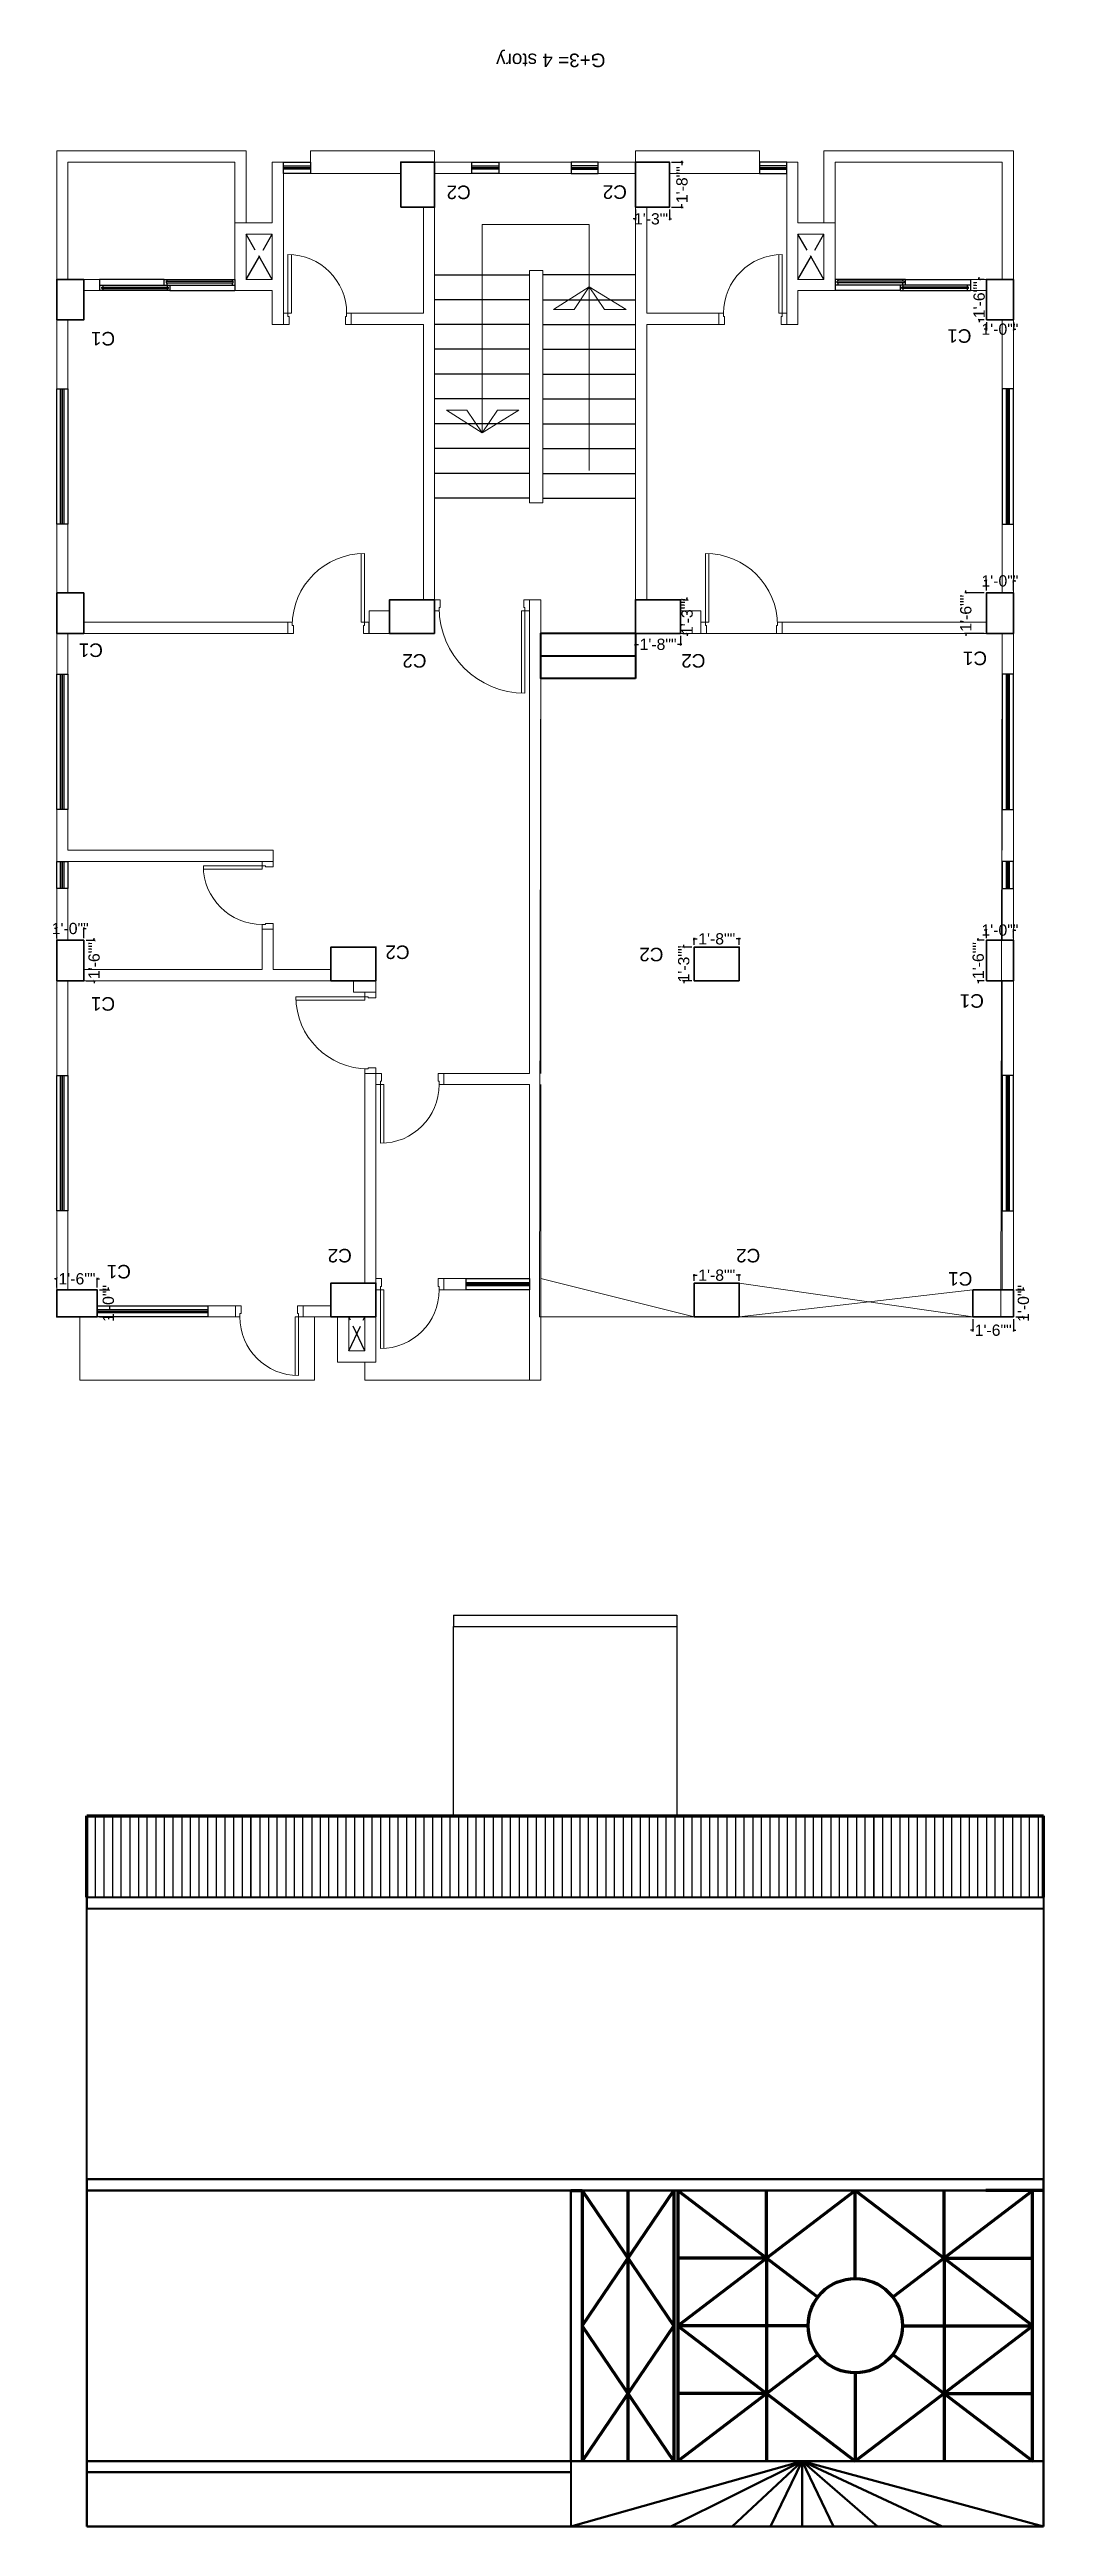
# Model space of a CAD drawing. Header units: inches. Extents: x -6918 to 21732, y -6368 to 1797.
# Drawn here: x -2147 to -1706, y -220 to 878 of the extents above; entities that cross this region are included whole.
import ezdxf

# ---------------------------------------------------------------- set-up
doc = ezdxf.new("R2010")
doc.units = ezdxf.units.IN
doc.header["$MEASUREMENT"] = 0
doc.linetypes.add('ACAD_ISO02W100', pattern=[15, 12, -3])
for name, color, linetype, lineweight in [('COLOUMN', 10, 'Continuous', 35), ('DIM', 10, 'Continuous', 18), ('dim-8', 7, 'Continuous', 9), ('Dimensoin', 98, 'Continuous', 9), ('Door', 6, 'Continuous', 15), ('LINE', 250, 'Continuous', 15), ('Raling', 1, 'Continuous', 15), ('STAIR', 32, 'Continuous', 25), ('Varanda', 16, 'Continuous', 15), ('WALL', 7, 'Continuous', 20), ('WINDOW', 5, 'Continuous', 25)]:
    doc.layers.add(name, color=color, linetype=linetype, lineweight=lineweight)
doc.layers.add('DOT', color=140, linetype='ACAD_ISO02W100')
doc.layers.add('Text', color=7, linetype='Continuous')
doc.styles.add('ARIAL', font='arial.ttf')
doc.styles.get("Standard").update_dxf_attribs({"font": 'arial.ttf'})
doc.dimstyles.new('Column Shedule', dxfattribs={"dimscale": 0, "dimtxt": 5, "dimasz": 1, "dimexe": 0.5, "dimexo": 1, "dimgap": 1, "dimtad": 0, "dimdec": 0, "dimzin": 11, "dimdsep": 46, "dimlunit": 3, "dimtxsty": 'ARIAL', "dimblk": 'ARCHTICK', "dimcen": 0.09375, "dimdle": 0.5, "dimclrd": 5, "dimclre": 7, "dimclrt": 7, "dimadec": 0, "dimazin": 0, "dimtfac": 1, "dimtdec": 0, "dimtix": 1, "dimtofl": 0, "dimtmove": 2, "dimatfit": 3, "dimldrblk": 'ARCHTICK', "dimfxl": 3, "dimtolj": 1, "dimtzin": 3, "dimlwd": -1, "dimlwe": -1, "dimarcsym": 1})

msp = doc.modelspace()

# ---------------------------------------------------------------- texts
at = {"layer": 'Raling'}
for s, p in [('C2', (-1959.9, 818.2)), ('C2', (-1890.7, 818.3)), ('C1', (-2117.5, 753.3)), ('C1', (-1738, 754.5)), ('C1', (-2122.9, 615.2)), ('C2', (-1979.5, 610.5)), ('C2', (-1855.9, 610.5)), ('C1', (-1731.1, 611.6)), ('C2', (-1987, 481.3)), ('C2', (-1874.5, 480.3)), ('C1', (-2117.5, 458.4)), ('C1', (-1732.5, 459.7)), ('C2', (-2012.6, 346.8)), ('C2', (-1831.6, 346.8)), ('C1', (-2110.5, 339.7)), ('C1', (-1737.6, 336.5))]:
    msp.add_text(s, height=6, rotation=180, dxfattribs=at).set_placement(p)
at = {"layer": 'Text', "insert": (-1893.7, 870.7), "char_height": 6, "attachment_point": 1, "rotation": 180}
msp.add_mtext_dynamic_manual_height_columns('\\pxqc;G+3= 4 story  ', width=61.495, gutter_width=1, heights=[0], dxfattribs=at)

# ---------------------------------------------------------------- blocks, each defined once
blk = doc.blocks.new('A$C71373806')
at = {"layer": 'Door'}
for p, q in [((2, 5), (2, 31)), ((3.5, 5), (3.5, 31)), ((0, 5), (0, 0)), ((0, 5), (2, 5)), ((0, 0), (2.5, 0)), ((2, 5), (2, 3.5)), ((2, 5), (3.5, 5)), ((2, 3.5), (2.5, 3.5)), ((2.5, 3.5), (2.5, 0)), ((27.5, 3.5), (27.5, 0)), ((28, 3.5), (27.5, 3.5)), ((30, 0), (27.5, 0)), ((28, 5), (28, 3.5)), ((30, 5), (28, 5)), ((30, 5), (30, 0))]:
    blk.add_line(p, q, dxfattribs=at)
blk.add_arc((2, 5), 26, 0, 90, dxfattribs=at)
blk = doc.blocks.new('M door')
at = {"layer": 'Door'}
for p, q in [((10890.9, 11660.4), (10895.9, 11660.4)), ((10890.9, 11660.4), (10890.9, 11658.4)), ((10890.9, 11658.4), (10892.4, 11658.4)), ((10892.4, 11658.4), (10892.4, 11657.9)), ((10892.4, 11657.9), (10895.9, 11657.9)), ((10895.9, 11660.4), (10895.9, 11657.9)), ((10890.9, 11627.9), (10860.4, 11627.9)), ((10890.9, 11626.4), (10860.4, 11626.4)), ((10890.9, 11626.4), (10890.9, 11627.9)), ((10890.9, 11624.4), (10890.9, 11626.4)), ((10890.9, 11626.4), (10892.4, 11626.4)), ((10890.9, 11624.4), (10895.9, 11624.4)), ((10892.4, 11626.9), (10895.9, 11626.9)), ((10892.4, 11626.4), (10892.4, 11626.9)), ((10895.9, 11624.4), (10895.9, 11626.9))]:
    blk.add_line(p, q, dxfattribs=at)
blk.add_arc((10892.4, 11626.4), 32, 90, 180, dxfattribs=at)
blk = doc.blocks.new('door')
at = {"layer": 'Door'}
for p, q in [((380.5, 5770.2), (375.5, 5770.2)), ((375.5, 5770.2), (375.5, 5767.7)), ((379, 5767.7), (375.5, 5767.7)), ((380.5, 5768.2), (379, 5768.2)), ((379, 5768.2), (379, 5767.7)), ((380.5, 5770.2), (380.5, 5768.2)), ((375.5, 5728.2), (375.5, 5730.7)), ((379, 5730.7), (375.5, 5730.7)), ((380.5, 5728.2), (375.5, 5728.2)), ((379, 5730.2), (379, 5730.7)), ((380.5, 5730.2), (379, 5730.2)), ((380.5, 5731.7), (416.9, 5731.7)), ((380.5, 5730.2), (380.5, 5731.7)), ((380.5, 5730.2), (417, 5730.2)), ((380.5, 5728.2), (380.5, 5730.2))]:
    blk.add_line(p, q, dxfattribs=at)
blk.add_arc((379, 5730.2), 38, 0, 90, dxfattribs=at)
blk = doc.blocks.new('ADFSDF')
at = {"layer": 'COLOUMN'}
for points in [[(-22327.7, -19135.6), (-22309.7, -19135.6), (-22309.7, -19147.6), (-22327.7, -19147.6)], [(-22206.2, -19135.6), (-22186.2, -19135.6), (-22186.2, -19150.6), (-22206.2, -19150.6)], [(-22045.2, -19135.6), (-22025.2, -19135.6), (-22025.2, -19150.6), (-22045.2, -19150.6)], [(-21921.7, -19135.6), (-21903.7, -19135.6), (-21903.7, -19147.6), (-21921.7, -19147.6)], [(-22315.7, -19284.6), (-22315.7, -19302.6), (-22327.7, -19302.6), (-22327.7, -19284.6)], [(-22206.2, -19284.6), (-22186.2, -19284.6), (-22186.2, -19299.6), (-22206.2, -19299.6)], [(-22045.2, -19284.6), (-22025.2, -19284.6), (-22025.2, -19299.6), (-22045.2, -19299.6)], [(-21903.7, -19284.6), (-21903.7, -19302.6), (-21915.7, -19302.6), (-21915.7, -19284.6)], [(-22315.7, -19438.6), (-22315.7, -19456.6), (-22327.7, -19456.6), (-22327.7, -19438.6)], [(-22180.2, -19438.6), (-22160.2, -19438.6), (-22160.2, -19453.6), (-22180.2, -19453.6)], [(-22071.2, -19438.6), (-22051.2, -19438.6), (-22051.2, -19453.6), (-22071.2, -19453.6)], [(-21903.7, -19438.6), (-21903.7, -19456.6), (-21915.7, -19456.6), (-21915.7, -19438.6)], [(-22315.7, -19577.6), (-22315.7, -19595.6), (-22327.7, -19595.6), (-22327.7, -19577.6)], [(-21903.7, -19577.6), (-21903.7, -19595.6), (-21915.7, -19595.6), (-21915.7, -19577.6)], [(-22160.2, -19627.6), (-22160.2, -19647.6), (-22175.2, -19647.6), (-22175.2, -19627.6)], [(-22056.2, -19627.6), (-22056.2, -19647.6), (-22071.2, -19647.6), (-22071.2, -19627.6)]]:
    blk.add_lwpolyline(points, close=True, dxfattribs=at)
blk = doc.blocks.new('_ArchTick')
at = {"color": 0, "linetype": 'ByBlock', "const_width": 0.15}
blk.add_lwpolyline([(-0.5, -0.5), (0.5, 0.5)], dxfattribs=at)
blk = doc.blocks.new('*D47')
at = {"layer": 'Defpoints', "color": 0, "lineweight": 40, "transparency": 16777216}
for p in [(-1737.4, 316.6), (-1737.4, 310.7), (-1719.4, 316.6)]:
    blk.add_point(p, dxfattribs=at)
at = {"layer": 'Text', "color": 5, "transparency": 16777216}
for p, q in [((-1737.4, 310.7), (-1738.4, 310.7)), ((-1719.4, 310.7), (-1718.4, 310.7))]:
    blk.add_line(p, q, dxfattribs=at)
at = {"layer": 'Text', "color": 7, "transparency": 16777216}
for p, q in [((-1737.4, 315.6), (-1737.4, 310.2)), ((-1719.4, 315.6), (-1719.4, 310.2))]:
    blk.add_line(p, q, dxfattribs=at)
at = {"layer": 'Text', "color": 5, "transparency": 16777216}
blk.add_blockref('_ArchTick', (-1737.4, 310.7), dxfattribs=at)
at = {"layer": 'Text', "color": 5, "transparency": 16777216, "rotation": 180}
blk.add_blockref('_ArchTick', (-1719.4, 310.7), dxfattribs=at)
at = {"layer": 'Text', "color": 7, "transparency": 16777216, "insert": (-1728.4, 310.7), "char_height": 5, "attachment_point": 5, "style": 'ARIAL'}
blk.add_mtext('\\A1;1\'-6""', dxfattribs=at)
blk = doc.blocks.new('*D48')
at = {"layer": 'Defpoints', "color": 0, "lineweight": 40, "transparency": 16777216}
for p in [(-1719.4, 328.6), (-1719.4, 316.6), (-1715, 316.6)]:
    blk.add_point(p, dxfattribs=at)
at = {"layer": 'Text', "color": 5, "transparency": 16777216}
for p, q in [((-1715, 328.6), (-1715, 329.6)), ((-1715, 316.6), (-1715, 315.6))]:
    blk.add_line(p, q, dxfattribs=at)
at = {"layer": 'Text', "color": 7, "transparency": 16777216}
for p, q in [((-1718.4, 328.6), (-1714.5, 328.6)), ((-1718.4, 316.6), (-1714.5, 316.6))]:
    blk.add_line(p, q, dxfattribs=at)
at = {"layer": 'Text', "color": 5, "transparency": 16777216}
for p, rotation in [((-1715, 328.6), 270), ((-1715, 316.6), 90)]:
    blk.add_blockref('_ArchTick', p, dxfattribs=dict(at, rotation=rotation))
at = {"layer": 'Text', "color": 7, "transparency": 16777216, "insert": (-1715, 322.6), "char_height": 5, "attachment_point": 5, "rotation": 90, "style": 'ARIAL'}
blk.add_mtext('\\A1;1\'-0""', dxfattribs=at)
blk = doc.blocks.new('*D49')
at = {"layer": 'Defpoints', "color": 0, "lineweight": 40, "transparency": 16777216}
for p in [(-1860.9, 331.6), (-1840.9, 335.1), (-1840.9, 331.6)]:
    blk.add_point(p, dxfattribs=at)
at = {"layer": 'Text', "color": 5, "transparency": 16777216}
for p, q in [((-1861.4, 335.1), (-1859.6, 335.1)), ((-1840.4, 335.1), (-1842.3, 335.1))]:
    blk.add_line(p, q, dxfattribs=at)
at = {"layer": 'Text', "color": 7, "transparency": 16777216}
for p, q in [((-1860.9, 332.6), (-1860.9, 335.6)), ((-1840.9, 332.6), (-1840.9, 335.6))]:
    blk.add_line(p, q, dxfattribs=at)
at = {"layer": 'Text', "color": 5, "transparency": 16777216, "rotation": 180}
blk.add_blockref('_ArchTick', (-1860.9, 335.1), dxfattribs=at)
at = {"layer": 'Text', "color": 5, "transparency": 16777216}
blk.add_blockref('_ArchTick', (-1840.9, 335.1), dxfattribs=at)
at = {"layer": 'Text', "color": 7, "transparency": 16777216, "insert": (-1850.9, 335.1), "char_height": 5, "attachment_point": 5, "style": 'ARIAL'}
blk.add_mtext('\\A1;1\'-8""', dxfattribs=at)
blk = doc.blocks.new('*D50')
at = {"layer": 'Defpoints', "color": 0, "lineweight": 40, "transparency": 16777216}
for p in [(-1865.5, 480.6), (-1860.9, 480.6), (-1860.9, 465.6)]:
    blk.add_point(p, dxfattribs=at)
at = {"layer": 'Text', "color": 7, "transparency": 16777216}
for p, q in [((-1861.9, 480.6), (-1866, 480.6)), ((-1861.9, 465.6), (-1866, 465.6))]:
    blk.add_line(p, q, dxfattribs=at)
at = {"layer": 'Text', "color": 5, "transparency": 16777216}
for p, q in [((-1865.5, 480.6), (-1865.5, 481.6)), ((-1865.5, 465.6), (-1865.5, 464.6))]:
    blk.add_line(p, q, dxfattribs=at)
for p, rotation in [((-1865.5, 480.6), 270), ((-1865.5, 465.6), 90)]:
    blk.add_blockref('_ArchTick', p, dxfattribs=dict(at, rotation=rotation))
at = {"layer": 'Text', "color": 7, "transparency": 16777216, "insert": (-1865.5, 473.1), "char_height": 5, "attachment_point": 5, "rotation": 90, "style": 'ARIAL'}
blk.add_mtext('\\A1;1\'-3""', dxfattribs=at)
blk = doc.blocks.new('*D51')
at = {"layer": 'Defpoints', "color": 0, "lineweight": 40, "transparency": 16777216}
for p in [(-1840.9, 484.2), (-1860.9, 480.6), (-1840.9, 480.6)]:
    blk.add_point(p, dxfattribs=at)
at = {"layer": 'Text', "color": 5, "transparency": 16777216}
for p, q in [((-1861.4, 484.2), (-1859.6, 484.2)), ((-1840.4, 484.2), (-1842.3, 484.2))]:
    blk.add_line(p, q, dxfattribs=at)
at = {"layer": 'Text', "color": 7, "transparency": 16777216}
for p, q in [((-1860.9, 481.6), (-1860.9, 484.7)), ((-1840.9, 481.6), (-1840.9, 484.7))]:
    blk.add_line(p, q, dxfattribs=at)
at = {"layer": 'Text', "color": 5, "transparency": 16777216, "rotation": 180}
blk.add_blockref('_ArchTick', (-1860.9, 484.2), dxfattribs=at)
at = {"layer": 'Text', "color": 5, "transparency": 16777216}
blk.add_blockref('_ArchTick', (-1840.9, 484.2), dxfattribs=at)
at = {"layer": 'Text', "color": 7, "transparency": 16777216, "insert": (-1850.9, 484.2), "char_height": 5, "attachment_point": 5, "style": 'ARIAL'}
blk.add_mtext('\\A1;1\'-8""', dxfattribs=at)
blk = doc.blocks.new('*D52')
at = {"layer": 'Defpoints', "color": 0, "lineweight": 40, "transparency": 16777216}
for p in [(-1735, 483.6), (-1731.4, 483.6), (-1731.4, 465.6)]:
    blk.add_point(p, dxfattribs=at)
at = {"layer": 'Text', "color": 7, "transparency": 16777216}
for p, q in [((-1732.4, 483.6), (-1735.5, 483.6)), ((-1732.4, 465.6), (-1735.5, 465.6))]:
    blk.add_line(p, q, dxfattribs=at)
at = {"layer": 'Text', "color": 5, "transparency": 16777216}
for p, q in [((-1735, 483.6), (-1735, 484.6)), ((-1735, 465.6), (-1735, 464.6))]:
    blk.add_line(p, q, dxfattribs=at)
for p, rotation in [((-1735, 483.6), 270), ((-1735, 465.6), 90)]:
    blk.add_blockref('_ArchTick', p, dxfattribs=dict(at, rotation=rotation))
at = {"layer": 'Text', "color": 7, "transparency": 16777216, "insert": (-1735, 474.6), "char_height": 5, "attachment_point": 5, "rotation": 90, "style": 'ARIAL'}
blk.add_mtext('\\A1;1\'-6""', dxfattribs=at)
blk = doc.blocks.new('*D53')
at = {"layer": 'Defpoints', "color": 0, "lineweight": 40, "transparency": 16777216}
for p in [(-1731.4, 483.6), (-1719.4, 488.1), (-1719.4, 483.6)]:
    blk.add_point(p, dxfattribs=at)
at = {"layer": 'Text', "color": 5, "transparency": 16777216}
for p, q in [((-1731.4, 488.1), (-1732.4, 488.1)), ((-1719.4, 488.1), (-1718.4, 488.1))]:
    blk.add_line(p, q, dxfattribs=at)
at = {"layer": 'Text', "color": 7, "transparency": 16777216}
for p, q in [((-1731.4, 484.6), (-1731.4, 488.6)), ((-1719.4, 484.6), (-1719.4, 488.6))]:
    blk.add_line(p, q, dxfattribs=at)
at = {"layer": 'Text', "color": 5, "transparency": 16777216}
blk.add_blockref('_ArchTick', (-1731.4, 488.1), dxfattribs=at)
at = {"layer": 'Text', "color": 5, "transparency": 16777216, "rotation": 180}
blk.add_blockref('_ArchTick', (-1719.4, 488.1), dxfattribs=at)
at = {"layer": 'Text', "color": 7, "transparency": 16777216, "insert": (-1725.4, 488.1), "char_height": 5, "attachment_point": 5, "style": 'ARIAL'}
blk.add_mtext('\\A1;1\'-0""', dxfattribs=at)
blk = doc.blocks.new('*D54')
at = {"layer": 'Defpoints', "color": 0, "lineweight": 40, "transparency": 16777216}
for p in [(-2143.4, 483.6), (-2131.4, 488.8), (-2131.4, 483.6)]:
    blk.add_point(p, dxfattribs=at)
at = {"layer": 'Text', "color": 5, "transparency": 16777216}
for p, q in [((-2143.4, 488.8), (-2144.4, 488.8)), ((-2131.4, 488.8), (-2130.4, 488.8))]:
    blk.add_line(p, q, dxfattribs=at)
at = {"layer": 'Text', "color": 7, "transparency": 16777216}
for p, q in [((-2143.4, 484.6), (-2143.4, 489.3)), ((-2131.4, 484.6), (-2131.4, 489.3))]:
    blk.add_line(p, q, dxfattribs=at)
at = {"layer": 'Text', "color": 5, "transparency": 16777216}
blk.add_blockref('_ArchTick', (-2143.4, 488.8), dxfattribs=at)
at = {"layer": 'Text', "color": 5, "transparency": 16777216, "rotation": 180}
blk.add_blockref('_ArchTick', (-2131.4, 488.8), dxfattribs=at)
at = {"layer": 'Text', "color": 7, "transparency": 16777216, "insert": (-2137.4, 488.8), "char_height": 5, "attachment_point": 5, "style": 'ARIAL'}
blk.add_mtext('\\A1;1\'-0""', dxfattribs=at)
blk = doc.blocks.new('*D55')
at = {"layer": 'Defpoints', "color": 0, "lineweight": 40, "transparency": 16777216}
for p in [(-2131.4, 483.6), (-2131.4, 465.6), (-2126.8, 465.6)]:
    blk.add_point(p, dxfattribs=at)
at = {"layer": 'Text', "color": 7, "transparency": 16777216}
for p, q in [((-2130.4, 483.6), (-2126.3, 483.6)), ((-2130.4, 465.6), (-2126.3, 465.6))]:
    blk.add_line(p, q, dxfattribs=at)
at = {"layer": 'Text', "color": 5, "transparency": 16777216}
for p, q in [((-2126.8, 483.6), (-2126.8, 484.6)), ((-2126.8, 465.6), (-2126.8, 464.6))]:
    blk.add_line(p, q, dxfattribs=at)
for p, rotation in [((-2126.8, 483.6), 270), ((-2126.8, 465.6), 90)]:
    blk.add_blockref('_ArchTick', p, dxfattribs=dict(at, rotation=rotation))
at = {"layer": 'Text', "color": 7, "transparency": 16777216, "insert": (-2126.8, 474.6), "char_height": 5, "attachment_point": 5, "rotation": 90, "style": 'ARIAL'}
blk.add_mtext('\\A1;1\'-6""', dxfattribs=at)
blk = doc.blocks.new('*D56')
at = {"layer": 'Defpoints', "color": 0, "lineweight": 40, "transparency": 16777216}
for p in [(-2125.4, 333.5), (-2143.4, 328.6), (-2125.4, 328.6)]:
    blk.add_point(p, dxfattribs=at)
at = {"layer": 'Text', "color": 5, "transparency": 16777216}
for p, q in [((-2143.4, 333.5), (-2144.4, 333.5)), ((-2125.4, 333.5), (-2124.4, 333.5))]:
    blk.add_line(p, q, dxfattribs=at)
at = {"layer": 'Text', "color": 7, "transparency": 16777216}
for p, q in [((-2143.4, 329.6), (-2143.4, 334)), ((-2125.4, 329.6), (-2125.4, 334))]:
    blk.add_line(p, q, dxfattribs=at)
at = {"layer": 'Text', "color": 5, "transparency": 16777216}
blk.add_blockref('_ArchTick', (-2143.4, 333.5), dxfattribs=at)
at = {"layer": 'Text', "color": 5, "transparency": 16777216, "rotation": 180}
blk.add_blockref('_ArchTick', (-2125.4, 333.5), dxfattribs=at)
at = {"layer": 'Text', "color": 7, "transparency": 16777216, "insert": (-2134.4, 333.5), "char_height": 5, "attachment_point": 5, "style": 'ARIAL'}
blk.add_mtext('\\A1;1\'-6""', dxfattribs=at)
blk = doc.blocks.new('*D57')
at = {"layer": 'Defpoints', "color": 0, "lineweight": 40, "transparency": 16777216}
for p in [(-2125.4, 328.6), (-2125.4, 316.6), (-2120.5, 316.6)]:
    blk.add_point(p, dxfattribs=at)
at = {"layer": 'Text', "color": 5, "transparency": 16777216}
for p, q in [((-2120.5, 328.6), (-2120.5, 329.6)), ((-2120.5, 316.6), (-2120.5, 315.6))]:
    blk.add_line(p, q, dxfattribs=at)
at = {"layer": 'Text', "color": 7, "transparency": 16777216}
for p, q in [((-2124.4, 328.6), (-2120, 328.6)), ((-2124.4, 316.6), (-2120, 316.6))]:
    blk.add_line(p, q, dxfattribs=at)
at = {"layer": 'Text', "color": 5, "transparency": 16777216}
for p, rotation in [((-2120.5, 328.6), 270), ((-2120.5, 316.6), 90)]:
    blk.add_blockref('_ArchTick', p, dxfattribs=dict(at, rotation=rotation))
at = {"layer": 'Text', "color": 7, "transparency": 16777216, "insert": (-2120.5, 322.6), "char_height": 5, "attachment_point": 5, "rotation": 90, "style": 'ARIAL'}
blk.add_mtext('\\A1;1\'-0""', dxfattribs=at)
blk = doc.blocks.new('*D58')
at = {"layer": 'Defpoints', "color": 0, "lineweight": 40, "transparency": 16777216}
for p in [(-1886.9, 619.6), (-1866.9, 619.6), (-1886.9, 614.8)]:
    blk.add_point(p, dxfattribs=at)
at = {"layer": 'Text', "color": 7, "transparency": 16777216}
for p, q in [((-1886.9, 618.6), (-1886.9, 614.3)), ((-1866.9, 618.6), (-1866.9, 614.3))]:
    blk.add_line(p, q, dxfattribs=at)
at = {"layer": 'Text', "color": 5, "transparency": 16777216}
for p, q in [((-1887.4, 614.8), (-1885.6, 614.8)), ((-1866.4, 614.8), (-1868.3, 614.8))]:
    blk.add_line(p, q, dxfattribs=at)
at = {"layer": 'Text', "color": 5, "transparency": 16777216, "rotation": 180}
blk.add_blockref('_ArchTick', (-1886.9, 614.8), dxfattribs=at)
at = {"layer": 'Text', "color": 5, "transparency": 16777216}
blk.add_blockref('_ArchTick', (-1866.9, 614.8), dxfattribs=at)
at = {"layer": 'Text', "color": 7, "transparency": 16777216, "insert": (-1876.9, 614.8), "char_height": 5, "attachment_point": 5, "style": 'ARIAL'}
blk.add_mtext('\\A1;1\'-8""', dxfattribs=at)
blk = doc.blocks.new('*D59')
at = {"layer": 'Defpoints', "color": 0, "lineweight": 40, "transparency": 16777216}
for p in [(-1866.9, 634.6), (-1866.9, 619.6), (-1864, 619.6)]:
    blk.add_point(p, dxfattribs=at)
at = {"layer": 'Text', "color": 7, "transparency": 16777216}
for p, q in [((-1865.9, 634.6), (-1863.5, 634.6)), ((-1865.9, 619.6), (-1863.5, 619.6))]:
    blk.add_line(p, q, dxfattribs=at)
at = {"layer": 'Text', "color": 5, "transparency": 16777216}
for p, q in [((-1864, 634.6), (-1864, 635.6)), ((-1864, 619.6), (-1864, 618.6))]:
    blk.add_line(p, q, dxfattribs=at)
for p, rotation in [((-1864, 634.6), 270), ((-1864, 619.6), 90)]:
    blk.add_blockref('_ArchTick', p, dxfattribs=dict(at, rotation=rotation))
at = {"layer": 'Text', "color": 7, "transparency": 16777216, "insert": (-1864, 627.1), "char_height": 5, "attachment_point": 5, "rotation": 90, "style": 'ARIAL'}
blk.add_mtext('\\A1;1\'-3""', dxfattribs=at)
blk = doc.blocks.new('*D60')
at = {"layer": 'Defpoints', "color": 0, "lineweight": 40, "transparency": 16777216}
for p in [(-1740.5, 637.6), (-1731.4, 637.6), (-1731.4, 619.6)]:
    blk.add_point(p, dxfattribs=at)
at = {"layer": 'Text', "color": 7, "transparency": 16777216}
for p, q in [((-1732.4, 637.6), (-1741, 637.6)), ((-1732.4, 619.6), (-1741, 619.6))]:
    blk.add_line(p, q, dxfattribs=at)
at = {"layer": 'Text', "color": 5, "transparency": 16777216}
for p, q in [((-1740.5, 637.6), (-1740.5, 638.6)), ((-1740.5, 619.6), (-1740.5, 618.6))]:
    blk.add_line(p, q, dxfattribs=at)
for p, rotation in [((-1740.5, 637.6), 270), ((-1740.5, 619.6), 90)]:
    blk.add_blockref('_ArchTick', p, dxfattribs=dict(at, rotation=rotation))
at = {"layer": 'Text', "color": 7, "transparency": 16777216, "insert": (-1740.5, 628.6), "char_height": 5, "attachment_point": 5, "rotation": 90, "style": 'ARIAL'}
blk.add_mtext('\\A1;1\'-6""', dxfattribs=at)
blk = doc.blocks.new('*D61')
at = {"layer": 'Defpoints', "color": 0, "lineweight": 40, "transparency": 16777216}
for p in [(-1731.4, 637.6), (-1719.4, 642.9), (-1719.4, 637.6)]:
    blk.add_point(p, dxfattribs=at)
at = {"layer": 'Text', "color": 5, "transparency": 16777216}
for p, q in [((-1731.4, 642.9), (-1732.4, 642.9)), ((-1719.4, 642.9), (-1718.4, 642.9))]:
    blk.add_line(p, q, dxfattribs=at)
at = {"layer": 'Text', "color": 7, "transparency": 16777216}
for p, q in [((-1731.4, 638.6), (-1731.4, 643.4)), ((-1719.4, 638.6), (-1719.4, 643.4))]:
    blk.add_line(p, q, dxfattribs=at)
at = {"layer": 'Text', "color": 5, "transparency": 16777216}
blk.add_blockref('_ArchTick', (-1731.4, 642.9), dxfattribs=at)
at = {"layer": 'Text', "color": 5, "transparency": 16777216, "rotation": 180}
blk.add_blockref('_ArchTick', (-1719.4, 642.9), dxfattribs=at)
at = {"layer": 'Text', "color": 7, "transparency": 16777216, "insert": (-1725.4, 642.9), "char_height": 5, "attachment_point": 5, "style": 'ARIAL'}
blk.add_mtext('\\A1;1\'-0""', dxfattribs=at)
blk = doc.blocks.new('*D62')
at = {"layer": 'Defpoints', "color": 0, "lineweight": 40, "transparency": 16777216}
for p in [(-1734.6, 776.6), (-1731.4, 776.6), (-1731.4, 758.6)]:
    blk.add_point(p, dxfattribs=at)
at = {"layer": 'Text', "color": 7, "transparency": 16777216}
for p, q in [((-1732.4, 776.6), (-1735.1, 776.6)), ((-1732.4, 758.6), (-1735.1, 758.6))]:
    blk.add_line(p, q, dxfattribs=at)
at = {"layer": 'Text', "color": 5, "transparency": 16777216}
for p, q in [((-1734.6, 776.6), (-1734.6, 777.6)), ((-1734.6, 758.6), (-1734.6, 757.6))]:
    blk.add_line(p, q, dxfattribs=at)
for p, rotation in [((-1734.6, 776.6), 270), ((-1734.6, 758.6), 90)]:
    blk.add_blockref('_ArchTick', p, dxfattribs=dict(at, rotation=rotation))
at = {"layer": 'Text', "color": 7, "transparency": 16777216, "insert": (-1734.6, 767.6), "char_height": 5, "attachment_point": 5, "rotation": 90, "style": 'ARIAL'}
blk.add_mtext('\\A1;1\'-6""', dxfattribs=at)
blk = doc.blocks.new('*D63')
at = {"layer": 'Defpoints', "color": 0, "lineweight": 40, "transparency": 16777216}
for p in [(-1731.4, 758.6), (-1719.4, 758.6), (-1731.4, 754.5)]:
    blk.add_point(p, dxfattribs=at)
at = {"layer": 'Text', "color": 5, "transparency": 16777216}
for p, q in [((-1731.4, 754.5), (-1732.4, 754.5)), ((-1719.4, 754.5), (-1718.4, 754.5))]:
    blk.add_line(p, q, dxfattribs=at)
at = {"layer": 'Text', "color": 7, "transparency": 16777216}
for p, q in [((-1731.4, 757.6), (-1731.4, 754)), ((-1719.4, 757.6), (-1719.4, 754))]:
    blk.add_line(p, q, dxfattribs=at)
at = {"layer": 'Text', "color": 5, "transparency": 16777216}
blk.add_blockref('_ArchTick', (-1731.4, 754.5), dxfattribs=at)
at = {"layer": 'Text', "color": 5, "transparency": 16777216, "rotation": 180}
blk.add_blockref('_ArchTick', (-1719.4, 754.5), dxfattribs=at)
at = {"layer": 'Text', "color": 7, "transparency": 16777216, "insert": (-1725.4, 754.5), "char_height": 5, "attachment_point": 5, "style": 'ARIAL'}
blk.add_mtext('\\A1;1\'-0""', dxfattribs=at)
blk = doc.blocks.new('*D64')
at = {"layer": 'Defpoints', "color": 0, "lineweight": 40, "transparency": 16777216}
for p in [(-1871.9, 828.6), (-1871.9, 808.6), (-1866.3, 808.6)]:
    blk.add_point(p, dxfattribs=at)
at = {"layer": 'Text', "color": 7, "transparency": 16777216}
for p, q in [((-1870.9, 828.6), (-1865.8, 828.6)), ((-1870.9, 808.6), (-1865.8, 808.6))]:
    blk.add_line(p, q, dxfattribs=at)
at = {"layer": 'Text', "color": 5, "transparency": 16777216}
for p, q in [((-1866.3, 829.1), (-1866.3, 827.3)), ((-1866.3, 808.1), (-1866.3, 810))]:
    blk.add_line(p, q, dxfattribs=at)
for p, rotation in [((-1866.3, 828.6), 90), ((-1866.3, 808.6), 270)]:
    blk.add_blockref('_ArchTick', p, dxfattribs=dict(at, rotation=rotation))
at = {"layer": 'Text', "color": 7, "transparency": 16777216, "insert": (-1866.3, 818.6), "char_height": 5, "attachment_point": 5, "rotation": 90, "style": 'ARIAL'}
blk.add_mtext('\\A1;1\'-8""', dxfattribs=at)
blk = doc.blocks.new('*D65')
at = {"layer": 'Defpoints', "color": 0, "lineweight": 40, "transparency": 16777216}
for p in [(-1886.9, 808.6), (-1886.9, 803.4), (-1871.9, 808.6)]:
    blk.add_point(p, dxfattribs=at)
at = {"layer": 'Text', "color": 5, "transparency": 16777216}
for p, q in [((-1886.9, 803.4), (-1887.9, 803.4)), ((-1871.9, 803.4), (-1870.9, 803.4))]:
    blk.add_line(p, q, dxfattribs=at)
at = {"layer": 'Text', "color": 7, "transparency": 16777216}
for p, q in [((-1886.9, 807.6), (-1886.9, 802.9)), ((-1871.9, 807.6), (-1871.9, 802.9))]:
    blk.add_line(p, q, dxfattribs=at)
at = {"layer": 'Text', "color": 5, "transparency": 16777216}
blk.add_blockref('_ArchTick', (-1886.9, 803.4), dxfattribs=at)
at = {"layer": 'Text', "color": 5, "transparency": 16777216, "rotation": 180}
blk.add_blockref('_ArchTick', (-1871.9, 803.4), dxfattribs=at)
at = {"layer": 'Text', "color": 7, "transparency": 16777216, "insert": (-1879.4, 803.4), "char_height": 5, "attachment_point": 5, "style": 'ARIAL'}
blk.add_mtext('\\A1;1\'-3""', dxfattribs=at)

# ---------------------------------------------------------------- dimensions: what is measured, and where the dimension line sits
at = {"layer": 'Text'}
for base, p1, p2, angle, picture, middle in [((-1866.3, 808.6), (-1871.9, 828.6), (-1871.9, 808.6), 270, '*D64', (-1866.3, 818.6)), ((-1886.9, 803.4), (-1871.9, 808.6), (-1886.9, 808.6), 180, '*D65', (-1879.4, 803.4)), ((-1734.6, 776.6), (-1731.4, 758.6), (-1731.4, 776.6), 270, '*D62', (-1734.6, 767.6)), ((-1731.4, 754.5), (-1719.4, 758.6), (-1731.4, 758.6), 180, '*D63', (-1725.4, 754.5)), ((-1740.5, 637.6), (-1731.4, 619.6), (-1731.4, 637.6), 270, '*D60', (-1740.5, 628.6)), ((-1719.4, 642.9), (-1731.4, 637.6), (-1719.4, 637.6), 180, '*D61', (-1725.4, 642.9)), ((-1864, 619.6), (-1866.9, 634.6), (-1866.9, 619.6), 270, '*D59', (-1864, 627.1)), ((-1886.9, 614.8), (-1866.9, 619.6), (-1886.9, 619.6), 180, '*D58', (-1876.9, 614.8)), ((-2131.4, 488.8), (-2143.4, 483.6), (-2131.4, 483.6), 180, '*D54', (-2137.4, 488.8)), ((-2126.8, 465.6), (-2131.4, 483.6), (-2131.4, 465.6), 270, '*D55', (-2126.8, 474.6)), ((-1840.9, 484.2), (-1860.9, 480.6), (-1840.9, 480.6), 180, '*D51', (-1850.9, 484.2)), ((-1735, 483.6), (-1731.4, 465.6), (-1731.4, 483.6), 270, '*D52', (-1735, 474.6)), ((-1719.4, 488.1), (-1731.4, 483.6), (-1719.4, 483.6), 180, '*D53', (-1725.4, 488.1)), ((-1865.5, 480.6), (-1860.9, 465.6), (-1860.9, 480.6), 270, '*D50', (-1865.5, 473.1)), ((-2125.4, 333.5), (-2143.4, 328.6), (-2125.4, 328.6), 180, '*D56', (-2134.4, 333.5)), ((-2120.5, 316.6), (-2125.4, 328.6), (-2125.4, 316.6), 270, '*D57', (-2120.5, 322.6)), ((-1840.9, 335.1), (-1860.9, 331.6), (-1840.9, 331.6), 180, '*D49', (-1850.9, 335.1)), ((-1715, 316.6), (-1719.4, 328.6), (-1719.4, 316.6), 270, '*D48', (-1715, 322.6)), ((-1737.4, 310.7), (-1719.4, 316.6), (-1737.4, 316.6), 180, '*D47', (-1728.4, 310.7))]:
    dim = msp.add_linear_dim(base=base, p1=p1, p2=p2, angle=angle, dimstyle='Column Shedule', override={"dimscale": 1, "dimpost": '"'}, dxfattribs=at)
    dim.commit()
    dim.dimension.update_dxf_attribs({"geometry": picture, "text_midpoint": middle})

# ---------------------------------------------------------------- linework, layer by layer
at = {"layer": 'dim-8', "ltscale": 2}
for points in [[(-2143.4, 776.6), (-2143.4, 833.6), (-2059.4, 833.6), (-2059.4, 801.6), (-2047.9, 801.6), (-2047.9, 828.6), (-2030.9, 828.6), (-2030.9, 833.6), (-1975.9, 833.6), (-1975.9, 828.6), (-1886.9, 828.6), (-1886.9, 833.6), (-1831.9, 833.6), (-1831.9, 828.6), (-1814.9, 828.6), (-1814.9, 801.6), (-1803.4, 801.6), (-1803.4, 833.6), (-1719.4, 833.6), (-1719.4, 776.6)], [(-2143.4, 637.6), (-2143.4, 758.6)], [(-1719.4, 758.6), (-1719.4, 637.6)], [(-2143.4, 483.6), (-2143.4, 619.6)], [(-1719.4, 619.6), (-1719.4, 483.6)], [(-2143.4, 328.6), (-2143.4, 465.6)], [(-1719.4, 465.6), (-1719.4, 328.6)], [(-2021.9, 316.6), (-2029.2, 316.6), (-2029.2, 288.6), (-2133.2, 288.6), (-2133.2, 316.6)]]:
    msp.add_lwpolyline(points, dxfattribs=at)
at = {"layer": 'DOT'}
for p, q in [((-2059.4, 776.6), (-2047.9, 796.6)), ((-2047.9, 776.6), (-2059.4, 796.6)), ((-1803.4, 776.6), (-1814.9, 796.6)), ((-1814.9, 776.6), (-1803.4, 796.6)), ((-2013.9, 301.6), (-2006.9, 316.6)), ((-2006.9, 301.6), (-2013.9, 316.6))]:
    msp.add_line(p, q, dxfattribs=at)
at = {"layer": 'LINE'}
msp.add_lwpolyline([(-1907.4, 691.9), (-1907.4, 800.9), (-1954.9, 800.9), (-1954.9, 708.6), (-1938.6, 718.6), (-1948.1, 718.6), (-1954.9, 708.6), (-1970.7, 718.6), (-1961.6, 718.6), (-1954.9, 708.6)], dxfattribs=at)
msp.add_lwpolyline([(-1907.4, 773.3), (-1891.1, 763.3), (-1900.6, 763.3), (-1907.4, 773.3), (-1923.2, 763.3), (-1914.1, 763.3)], close=True, dxfattribs=at)
at = {"layer": 'Raling', "color": 18, "lineweight": 40, "true_color": 0x000000}
for p, q in [((-1886.9, 619.6), (-1928.9, 619.7)), ((-1886.9, 609.6), (-1928.9, 609.7)), ((-1886.9, 599.6), (-1928.9, 599.7)), ((-2130.1, 59.4), (-2130.1, 54.4)), ((-2130.1, 54.4), (-1706.1, 54.4)), ((-1915.6, -190.6), (-1915.6, -219.6))]:
    msp.add_line(p, q, dxfattribs=at)
at = {"layer": 'Raling'}
for p, q in [((-1860.9, 316.6), (-1928.9, 333.6)), ((-1737.4, 316.6), (-1840.9, 331.6)), ((-1737.4, 328.6), (-1840.9, 316.6))]:
    msp.add_line(p, q, dxfattribs=at)
at = {"layer": 'Raling', "color": 18, "lineweight": 30, "true_color": 0x000000}
for p, q in [((-1967.6, 184.4), (-1868.6, 184.4)), ((-1967.6, 184.4), (-1967.6, 179.4)), ((-1967.6, 95.4), (-1967.6, 179.4)), ((-1967.6, 179.4), (-1868.6, 179.4)), ((-1868.6, 184.4), (-1868.6, 179.4)), ((-1868.6, 179.4), (-1868.6, 95.4)), ((-2126.4, 95.4), (-2126.4, 59.4)), ((-2122.5, 95.4), (-2122.5, 59.4)), ((-2118.7, 95.4), (-2118.7, 59.4)), ((-2114.9, 95.4), (-2114.9, 59.4)), ((-2114.9, 95.4), (-2114.9, 59.4)), ((-2111, 95.4), (-2111, 59.4)), ((-2107.2, 95.4), (-2107.2, 59.4)), ((-2103.4, 95.4), (-2103.4, 59.4)), ((-2103.4, 95.4), (-2103.4, 59.4)), ((-2099.5, 95.4), (-2099.5, 59.4)), ((-2095.7, 95.4), (-2095.7, 59.4)), ((-2091.9, 95.4), (-2091.9, 59.4)), ((-2091.9, 95.4), (-2091.9, 59.4)), ((-2088, 95.4), (-2088, 59.4)), ((-2084.2, 95.4), (-2084.2, 59.4)), ((-2080.4, 95.4), (-2080.4, 59.4)), ((-2080.4, 95.4), (-2080.4, 59.4)), ((-2076.5, 95.4), (-2076.5, 59.4)), ((-2072.7, 95.4), (-2072.7, 59.4)), ((-2068.9, 95.4), (-2068.9, 59.4)), ((-2068.9, 95.4), (-2068.9, 59.4)), ((-2065, 95.4), (-2065, 59.4)), ((-2061.2, 95.4), (-2061.2, 59.4)), ((-2057.5, 95.4), (-2057.5, 59.4)), ((-2057.4, 95.4), (-2057.4, 59.4)), ((-2053.4, 95.4), (-2053.4, 59.4)), ((-2049.6, 95.4), (-2049.6, 59.4)), ((-2045.9, 95.4), (-2045.9, 59.4)), ((-2045.9, 95.4), (-2045.9, 59.4)), ((-2041.9, 95.4), (-2041.9, 59.4)), ((-2038.2, 95.4), (-2038.2, 59.4)), ((-2034.4, 95.4), (-2034.4, 59.4)), ((-2034.4, 95.4), (-2034.4, 59.4)), ((-2030.4, 95.4), (-2030.4, 59.4)), ((-2026.7, 95.4), (-2026.7, 59.4)), ((-2022.9, 95.4), (-2022.9, 59.4)), ((-2022.9, 95.4), (-2022.9, 59.4)), ((-2018.9, 95.4), (-2018.9, 59.4)), ((-2015.2, 95.4), (-2015.2, 59.4)), ((-2011.4, 95.4), (-2011.4, 59.4)), ((-2011.4, 95.4), (-2011.4, 59.4)), ((-2007.4, 95.4), (-2007.4, 59.4)), ((-2003.7, 95.4), (-2003.7, 59.4)), ((-1999.9, 95.4), (-1999.9, 59.4)), ((-1999.9, 95.4), (-1999.9, 59.4)), ((-1995.9, 95.4), (-1995.9, 59.4)), ((-1992.2, 95.4), (-1992.2, 59.4)), ((-1988.4, 95.4), (-1988.4, 59.4)), ((-1988.4, 95.4), (-1988.4, 59.4)), ((-1984.4, 95.4), (-1984.4, 59.4)), ((-1980.7, 95.4), (-1980.7, 59.4)), ((-1976.9, 95.4), (-1976.9, 59.4)), ((-1976.9, 95.4), (-1976.9, 59.4)), ((-1972.9, 95.4), (-1972.9, 59.4)), ((-1969.2, 95.4), (-1969.2, 59.4)), ((-1965.4, 95.4), (-1965.4, 59.4)), ((-1965.4, 95.4), (-1965.4, 59.4)), ((-1961.4, 95.4), (-1961.4, 59.4)), ((-1957.7, 95.4), (-1957.7, 59.4)), ((-1953.9, 95.4), (-1953.9, 59.4)), ((-1953.9, 95.4), (-1953.9, 59.4)), ((-1950, 95.4), (-1950, 59.4)), ((-1946.2, 95.4), (-1946.2, 59.4)), ((-1942.4, 95.4), (-1942.4, 59.4)), ((-1942.4, 95.4), (-1942.4, 59.4)), ((-1938.5, 95.4), (-1938.5, 59.4)), ((-1934.7, 95.4), (-1934.7, 59.4)), ((-1930.9, 95.4), (-1930.9, 59.4)), ((-1930.9, 95.4), (-1930.9, 59.4)), ((-1927, 95.4), (-1927, 59.4)), ((-1923.2, 95.4), (-1923.2, 59.4)), ((-1919.4, 95.4), (-1919.4, 59.4)), ((-1919.4, 95.4), (-1919.4, 59.4)), ((-1915.4, 95.4), (-1915.4, 59.4)), ((-1911.6, 95.4), (-1911.6, 59.4)), ((-1907.9, 95.4), (-1907.9, 59.4)), ((-1907.9, 95.4), (-1907.9, 59.4)), ((-1903.9, 95.4), (-1903.9, 59.4)), ((-1900.1, 95.4), (-1900.1, 59.4)), ((-1896.4, 95.4), (-1896.4, 59.4)), ((-1896.4, 95.4), (-1896.4, 59.4)), ((-1892.4, 95.4), (-1892.4, 59.4)), ((-1888.6, 95.4), (-1888.6, 59.4)), ((-1884.9, 95.4), (-1884.9, 59.4)), ((-1884.9, 95.4), (-1884.9, 59.4)), ((-1880.9, 95.4), (-1880.9, 59.4)), ((-1877.1, 95.4), (-1877.1, 59.4)), ((-1873.4, 95.4), (-1873.4, 59.4)), ((-1873.4, 95.4), (-1873.4, 59.4)), ((-1869.4, 95.4), (-1869.4, 59.4)), ((-1865.6, 95.4), (-1865.6, 59.4)), ((-1861.9, 95.4), (-1861.9, 59.4)), ((-1861.9, 95.4), (-1861.9, 59.4)), ((-1857.9, 95.4), (-1857.9, 59.4)), ((-1854.1, 95.4), (-1854.1, 59.4)), ((-1850.4, 95.4), (-1850.4, 59.4)), ((-1850.4, 95.4), (-1850.4, 59.4)), ((-1846.4, 95.4), (-1846.4, 59.4)), ((-1842.6, 95.4), (-1842.6, 59.4)), ((-1838.9, 95.4), (-1838.9, 59.4)), ((-1838.9, 95.4), (-1838.9, 59.4)), ((-1834.9, 95.4), (-1834.9, 59.4)), ((-1831.2, 95.4), (-1831.2, 59.4)), ((-1827.4, 95.4), (-1827.4, 59.4)), ((-1827.4, 95.4), (-1827.4, 59.4)), ((-1823.4, 95.4), (-1823.4, 59.4)), ((-1819.7, 95.4), (-1819.7, 59.4)), ((-1815.9, 95.4), (-1815.9, 59.4)), ((-1815.9, 95.4), (-1815.9, 59.4)), ((-1811.9, 95.4), (-1811.9, 59.4)), ((-1808.2, 95.4), (-1808.2, 59.4)), ((-1804.4, 95.4), (-1804.4, 59.4)), ((-1804.4, 95.4), (-1804.4, 59.4)), ((-1800.4, 95.4), (-1800.4, 59.4)), ((-1796.7, 95.4), (-1796.7, 59.4)), ((-1792.9, 95.4), (-1792.9, 59.4)), ((-1792.9, 95.4), (-1792.9, 59.4)), ((-1788.9, 95.4), (-1788.9, 59.4)), ((-1785.2, 95.4), (-1785.2, 59.4)), ((-1781.4, 95.4), (-1781.4, 59.4)), ((-1781.3, 95.4), (-1781.3, 59.4)), ((-1777.4, 95.4), (-1777.4, 59.4)), ((-1773.6, 95.4), (-1773.6, 59.4)), ((-1769.8, 95.4), (-1769.8, 59.4)), ((-1769.8, 95.4), (-1769.8, 59.4)), ((-1765.9, 95.4), (-1765.9, 59.4)), ((-1762.1, 95.4), (-1762.1, 59.4)), ((-1758.3, 95.4), (-1758.3, 59.4)), ((-1758.3, 95.4), (-1758.3, 59.4)), ((-1754.4, 95.4), (-1754.4, 59.4)), ((-1750.6, 95.4), (-1750.6, 59.4)), ((-1746.8, 95.4), (-1746.8, 59.4)), ((-1746.8, 95.4), (-1746.8, 59.4)), ((-1742.9, 95.4), (-1742.9, 59.4)), ((-1739.1, 95.4), (-1739.1, 59.4)), ((-1735.3, 95.4), (-1735.3, 59.4)), ((-1735.3, 95.4), (-1735.3, 59.4)), ((-1731.4, 95.4), (-1731.4, 59.4)), ((-1727.6, 95.4), (-1727.6, 59.4)), ((-1723.9, 95.4), (-1723.9, 59.4)), ((-1723.9, 95.4), (-1723.9, 59.4)), ((-1719.9, 95.4), (-1719.9, 59.4)), ((-1716.1, 95.4), (-1716.1, 59.4)), ((-1712.4, 95.4), (-1712.4, 59.4)), ((-1712.4, 95.4), (-1712.4, 59.4)), ((-1708.4, 95.4), (-1708.4, 59.4))]:
    msp.add_line(p, q, dxfattribs=at)
at = {"layer": 'Raling', "color": 18, "lineweight": 70, "true_color": 0x000000}
for p, q in [((-2130.1, 59.4), (-2130.1, 95.4)), ((-2130.1, 95.4), (-1706.1, 95.4)), ((-1706.1, 59.4), (-1706.1, 95.4))]:
    msp.add_line(p, q, dxfattribs=at)
at = {"layer": 'Raling', "color": 18, "lineweight": 50, "true_color": 0x000000}
for p, q in [((-2130.1, -70.6), (-2130.1, -65.6)), ((-1706.1, -65.6), (-2130.1, -65.6)), ((-1706.1, -70.6), (-1706.1, -65.6)), ((-1915.6, -70.6), (-1915.6, -190.6)), ((-2130.1, -190.6), (-2130.1, -195.6)), ((-1915.6, -195.6), (-2130.1, -195.6)), ((-2130.1, -195.6), (-2130.1, -219.6)), ((-1706.1, -190.6), (-1706.1, -195.6)), ((-1706.1, -195.6), (-1706.1, -219.6)), ((-1706.1, -219.6), (-2130.1, -219.6))]:
    msp.add_line(p, q, dxfattribs=at)
at = {"layer": 'Raling', "color": 7, "lineweight": 70}
for p, q in [((-1915.6, -70.6), (-1910.6, -70.6)), ((-1910.6, -70.6), (-1910.6, -190.6)), ((-1910.6, -70.6), (-1869.9, -130.6)), ((-1910.6, -130.6), (-1869.9, -70.6)), ((-1890.3, -70.6), (-1890.3, -190.6)), ((-1869.9, -70.6), (-1869.9, -190.6)), ((-1868.1, -70.6), (-1868.1, -190.6)), ((-1868.1, -70.6), (-1806.1, -117.9)), ((-1868.1, -130.6), (-1789.5, -70.6)), ((-1828.8, -100.6), (-1828.8, -70.6)), ((-1789.5, -109.7), (-1789.5, -70.6)), ((-1789.5, -70.6), (-1710.8, -130.6)), ((-1710.8, -70.6), (-1772.8, -117.9)), ((-1750.1, -100.6), (-1750.1, -70.6)), ((-1711.1, -70.6), (-1731.6, -70.6)), ((-1708.6, -70.6), (-1713.6, -70.6)), ((-1706.1, -70.6), (-1711.1, -70.6)), ((-1706.1, -70.6), (-1711.1, -70.6)), ((-1711.1, -70.6), (-1711.1, -190.6)), ((-1828.8, -100.6), (-1868.1, -100.6)), ((-1828.8, -101), (-1828.8, -131)), ((-1750.1, -100.6), (-1750.1, -190.6)), ((-1750.1, -100.6), (-1710.8, -100.6)), ((-1869.9, -130.6), (-1910.6, -190.6)), ((-1869.9, -190.6), (-1910.6, -130.6)), ((-1810.4, -130.6), (-1868.1, -130.6)), ((-1868.1, -130.6), (-1789.5, -190.6)), ((-1828.8, -130.6), (-1828.8, -190.6)), ((-1710.8, -130.6), (-1789.5, -190.6)), ((-1768.5, -130.6), (-1710.8, -130.6)), ((-1806.1, -143.3), (-1868.1, -190.6)), ((-1789.5, -151.5), (-1789.5, -190.6)), ((-1772.8, -143.3), (-1710.8, -190.6)), ((-1828.8, -160.6), (-1868.1, -160.6)), ((-1750.1, -160.6), (-1710.8, -160.6))]:
    msp.add_line(p, q, dxfattribs=at)
at = {"layer": 'Raling', "color": 7, "lineweight": 50}
for p, q in [((-1915.6, -219.6), (-1813.1, -190.6)), ((-1813.1, -190.6), (-1871.2, -219.6)), ((-1813.1, -190.6), (-1844, -219.6)), ((-1813.1, -190.6), (-1827.1, -219.6)), ((-1813.1, -190.6), (-1813.1, -219.6)), ((-1706.1, -219.6), (-1813.1, -190.6)), ((-1813.1, -190.6), (-1751, -219.6)), ((-1813.1, -190.6), (-1779.6, -219.6)), ((-1813.1, -190.6), (-1799.1, -219.6))]:
    msp.add_line(p, q, dxfattribs=at)
at = {"layer": 'Raling'}
for points in [[(-1930.9, 677.6), (-1933.9, 677.6), (-1933.9, 780.6), (-1930.9, 780.6)], [(-1930.9, 677.6), (-1927.9, 677.6), (-1927.9, 780.6), (-1930.9, 780.6)]]:
    msp.add_lwpolyline(points, dxfattribs=at)
msp.add_lwpolyline([(-1724.4, 619.6), (-1928.9, 619.6), (-1929.5, 316.6), (-1725, 316.6)], close=True, dxfattribs=at)
at = {"layer": 'Raling', "color": 18, "lineweight": 40, "true_color": 0x000000}
for points in [[(-1886.9, 609.6), (-1928.9, 609.6), (-1928.9, 619.7), (-1886.9, 619.7)], [(-1886.9, 599.6), (-1928.9, 599.6), (-1928.9, 609.7), (-1886.9, 609.7)], [(-2130.1, 59.4), (-1706.1, 59.4), (-1706.1, -65.6), (-2130.1, -65.6)]]:
    msp.add_lwpolyline(points, close=True, dxfattribs=at)
at = {"layer": 'Raling', "color": 18, "lineweight": 50, "true_color": 0x000000}
msp.add_lwpolyline([(-2130.1, -70.6), (-1706.1, -70.6), (-1706.1, -190.6), (-2130.1, -190.6)], close=True, dxfattribs=at)
at = {"layer": 'Raling', "color": 7, "lineweight": 50}
msp.add_lwpolyline([(-1915.6, -70.6), (-1706.1, -70.6), (-1706.1, -190.6), (-1915.6, -190.6)], close=True, dxfattribs=at)
at = {"layer": 'Raling', "color": 7, "lineweight": 70}
msp.add_circle((-1789.5, -130.6), 20.9, dxfattribs=at)
at = {"layer": 'STAIR'}
for p, q in [((-1975.9, 778.6), (-1933.9, 778.6)), ((-1886.9, 778.6), (-1927.9, 778.6)), ((-1933.9, 767.6), (-1975.9, 767.6)), ((-1927.9, 767.6), (-1886.9, 767.6)), ((-1933.9, 756.6), (-1975.9, 756.6)), ((-1927.9, 756.6), (-1886.9, 756.6)), ((-1933.9, 745.6), (-1975.9, 745.6)), ((-1927.9, 745.6), (-1886.9, 745.6)), ((-1933.9, 734.6), (-1975.9, 734.6)), ((-1927.9, 734.6), (-1886.9, 734.6)), ((-1933.9, 723.6), (-1975.9, 723.6)), ((-1927.9, 723.6), (-1886.9, 723.6)), ((-1933.9, 712.6), (-1975.9, 712.6)), ((-1927.9, 712.6), (-1886.9, 712.6)), ((-1933.9, 701.6), (-1975.9, 701.6)), ((-1927.9, 701.6), (-1886.9, 701.6)), ((-1933.9, 690.6), (-1975.9, 690.6)), ((-1927.9, 690.6), (-1886.9, 690.6)), ((-1933.9, 679.6), (-1975.9, 679.6)), ((-1927.9, 679.6), (-1886.9, 679.6))]:
    msp.add_line(p, q, dxfattribs=at)
at = {"layer": 'Varanda'}
for points in [[(-2143.4, 776.6), (-2143.4, 833.6), (-2059.4, 833.6), (-2059.4, 801.6)], [(-2138.4, 776.6), (-2138.4, 828.6), (-2064.4, 828.6), (-2064.4, 801.6)], [(-1719.4, 776.6), (-1719.4, 833.6), (-1803.4, 833.6), (-1803.4, 801.6)], [(-1724.4, 776.6), (-1724.4, 828.6), (-1798.4, 828.6), (-1798.4, 801.6)], [(-2133.2, 316.6), (-2133.2, 288.6), (-2029.2, 288.6), (-2029.2, 316.6)], [(-2006.9, 296.6), (-2006.9, 288.6), (-1933.9, 288.6)]]:
    msp.add_lwpolyline(points, dxfattribs=at)
at = {"layer": 'WALL'}
for p, q in [((-2042.9, 828.6), (-2047.9, 828.6)), ((-2047.9, 801.6), (-2047.9, 828.6)), ((-2042.9, 756.6), (-2042.9, 828.6)), ((-1975.9, 833.6), (-2030.9, 833.6)), ((-2030.9, 823.6), (-2030.9, 833.6)), ((-1990.9, 823.6), (-2030.9, 823.6)), ((-1975.9, 828.6), (-1975.9, 833.6)), ((-1959.4, 828.6), (-1975.9, 828.6)), ((-1959.4, 823.6), (-1975.9, 823.6)), ((-1959.4, 823.6), (-1959.4, 828.6)), ((-1931.4, 828.6), (-1947.4, 828.6)), ((-1947.4, 823.6), (-1947.4, 828.6)), ((-1931.4, 823.6), (-1947.4, 823.6)), ((-1931.4, 828.6), (-1915.4, 828.6)), ((-1931.4, 823.6), (-1915.4, 823.6)), ((-1915.4, 823.6), (-1915.4, 828.6)), ((-1903.4, 828.6), (-1886.9, 828.6)), ((-1903.4, 823.6), (-1903.4, 828.6)), ((-1903.4, 823.6), (-1886.9, 823.6)), ((-1886.9, 833.6), (-1831.9, 833.6)), ((-1886.9, 828.6), (-1886.9, 833.6)), ((-1871.9, 823.6), (-1831.9, 823.6)), ((-1831.9, 823.6), (-1831.9, 833.6)), ((-1819.9, 828.6), (-1814.9, 828.6)), ((-1819.9, 756.6), (-1819.9, 828.6)), ((-1814.9, 801.6), (-1814.9, 828.6)), ((-2047.9, 801.6), (-2064.4, 801.6)), ((-2064.4, 771.6), (-2064.4, 801.6)), ((-1980.9, 761.6), (-1980.9, 808.6)), ((-1975.9, 634.6), (-1975.9, 808.6)), ((-1886.9, 634.6), (-1886.9, 808.6)), ((-1881.9, 761.6), (-1881.9, 808.6)), ((-1814.9, 801.6), (-1798.4, 801.6)), ((-1798.4, 771.6), (-1798.4, 801.6)), ((-2047.9, 796.6), (-2059.4, 796.6)), ((-2059.4, 776.6), (-2059.4, 796.6)), ((-2047.9, 776.6), (-2047.9, 796.6)), ((-1814.9, 796.6), (-1803.4, 796.6)), ((-1814.9, 776.6), (-1814.9, 796.6)), ((-1803.4, 776.6), (-1803.4, 796.6)), ((-2124.4, 776.6), (-2131.4, 776.6)), ((-2124.4, 771.6), (-2131.4, 771.6)), ((-2124.4, 771.6), (-2124.4, 776.6)), ((-2047.9, 771.6), (-2064.4, 771.6)), ((-2047.9, 776.6), (-2059.4, 776.6)), ((-2047.9, 756.6), (-2047.9, 771.6)), ((-1814.9, 776.6), (-1803.4, 776.6)), ((-1814.9, 771.6), (-1798.4, 771.6)), ((-1814.9, 756.6), (-1814.9, 771.6)), ((-1738.4, 776.6), (-1731.4, 776.6)), ((-1738.4, 771.6), (-1738.4, 776.6)), ((-1738.4, 771.6), (-1731.4, 771.6)), ((-1724.4, 776.6), (-1719.4, 776.6)), ((-2143.4, 728.1), (-2143.4, 758.6)), ((-2138.4, 728.1), (-2138.4, 758.6)), ((-1980.9, 761.6), (-2012.9, 761.6)), ((-2012.9, 756.6), (-2012.9, 761.6)), ((-1881.9, 761.6), (-1849.9, 761.6)), ((-1849.9, 756.6), (-1849.9, 761.6)), ((-1724.4, 728.1), (-1724.4, 758.6)), ((-1719.4, 728.1), (-1719.4, 758.6)), ((-2042.9, 756.6), (-2047.9, 756.6)), ((-1980.9, 756.6), (-2012.9, 756.6)), ((-1980.9, 634.6), (-1980.9, 756.6)), ((-1881.9, 756.6), (-1849.9, 756.6)), ((-1881.9, 634.6), (-1881.9, 756.6)), ((-1819.9, 756.6), (-1814.9, 756.6)), ((-2138.4, 728.1), (-2143.4, 728.1)), ((-1724.4, 728.1), (-1719.4, 728.1)), ((-2143.4, 637.6), (-2143.4, 668.1)), ((-2138.4, 668.1), (-2143.4, 668.1)), ((-2138.4, 637.6), (-2138.4, 668.1)), ((-1724.4, 637.6), (-1724.4, 668.1)), ((-1724.4, 668.1), (-1719.4, 668.1)), ((-1719.4, 637.6), (-1719.4, 668.1)), ((-2004.9, 619.6), (-2004.9, 629.6)), ((-2004.9, 629.6), (-1995.9, 629.6)), ((-1975.9, 619.6), (-1975.9, 629.6)), ((-1931.4, 634.6), (-1933.9, 634.6)), ((-1933.9, 424.6), (-1933.9, 634.6)), ((-1931.4, 634.6), (-1928.9, 634.6)), ((-1928.9, 424.6), (-1928.9, 634.6)), ((-1886.9, 619.6), (-1886.9, 629.6)), ((-1857.9, 629.6), (-1866.9, 629.6)), ((-1857.9, 619.6), (-1857.9, 629.6)), ((-2143.4, 601.6), (-2143.4, 619.6)), ((-2138.4, 601.6), (-2138.4, 619.6)), ((-2040.9, 624.6), (-2131.4, 624.6)), ((-2040.9, 619.6), (-2131.4, 619.6)), ((-2040.9, 619.6), (-2040.9, 624.6)), ((-1995.9, 619.6), (-2004.9, 619.6)), ((-1866.9, 619.6), (-1857.9, 619.6)), ((-1821.9, 624.6), (-1731.4, 624.6)), ((-1821.9, 619.6), (-1821.9, 624.6)), ((-1821.9, 619.6), (-1731.4, 619.6)), ((-1724.4, 601.6), (-1724.4, 619.6)), ((-1719.4, 601.6), (-1719.4, 619.6)), ((-2138.4, 601.6), (-2143.4, 601.6)), ((-1724.4, 601.6), (-1719.4, 601.6)), ((-2143.4, 518.6), (-2143.4, 541.6)), ((-2138.4, 541.6), (-2143.4, 541.6)), ((-2138.4, 523.6), (-2138.4, 541.6)), ((-1724.4, 523.6), (-1724.4, 541.6)), ((-1724.4, 541.6), (-1719.4, 541.6)), ((-1719.4, 518.6), (-1719.4, 541.6)), ((-2138.4, 518.6), (-2143.4, 518.6)), ((-2047.4, 523.6), (-2138.4, 523.6)), ((-2047.4, 518.6), (-2138.4, 518.6)), ((-2047.4, 518.6), (-2047.4, 523.6)), ((-1724.4, 518.6), (-1719.4, 518.6)), ((-2143.4, 483.6), (-2143.4, 506.6)), ((-2138.4, 506.6), (-2143.4, 506.6)), ((-2138.4, 483.6), (-2138.4, 506.6)), ((-1724.4, 483.6), (-1724.4, 506.6)), ((-1724.4, 506.6), (-1719.4, 506.6)), ((-1719.4, 483.6), (-1719.4, 506.6)), ((-2047.4, 488.6), (-2052.4, 488.6)), ((-2052.4, 470.6), (-2052.4, 488.6)), ((-2047.4, 470.6), (-2047.4, 488.6)), ((-2143.4, 423.6), (-2143.4, 465.6)), ((-2138.4, 423.6), (-2138.4, 465.6)), ((-2052.4, 470.6), (-2131.4, 470.6)), ((-2021.9, 465.6), (-2131.4, 465.6)), ((-2021.9, 470.6), (-2047.4, 470.6)), ((-2011.9, 460.6), (-2011.9, 465.6)), ((-2001.9, 465.6), (-2001.9, 460.6)), ((-1724.4, 423.6), (-1724.4, 465.6)), ((-1719.4, 423.6), (-1719.4, 465.6)), ((-2001.9, 460.6), (-2011.9, 460.6)), ((-2138.4, 423.6), (-2143.4, 423.6)), ((-2001.9, 424.6), (-2006.9, 424.6)), ((-2006.9, 331.6), (-2006.9, 424.6)), ((-2001.9, 331.6), (-2001.9, 424.6)), ((-1933.9, 424.6), (-1971.9, 424.6)), ((-1971.9, 419.6), (-1971.9, 424.6)), ((-1933.9, 419.6), (-1971.9, 419.6)), ((-1933.9, 288.6), (-1933.9, 419.6)), ((-1928.9, 288.6), (-1928.9, 419.6)), ((-1724.4, 423.6), (-1719.4, 423.6)), ((-2143.4, 328.6), (-2143.4, 363.6)), ((-2138.4, 363.6), (-2143.4, 363.6)), ((-2138.4, 328.6), (-2138.4, 363.6)), ((-1724.4, 328.6), (-1724.4, 363.6)), ((-1724.4, 363.6), (-1719.4, 363.6)), ((-1719.4, 328.6), (-1719.4, 363.6)), ((-1961.9, 333.6), (-1971.9, 333.6)), ((-1971.9, 328.6), (-1971.9, 333.6)), ((-1961.9, 328.6), (-1961.9, 333.6)), ((-2064.2, 321.6), (-2076.4, 321.6)), ((-2064.2, 321.6), (-2064.2, 316.6)), ((-2021.9, 321.6), (-2034.2, 321.6)), ((-2034.2, 321.6), (-2034.2, 316.6)), ((-1961.9, 328.6), (-1971.9, 328.6)), ((-2064.2, 316.6), (-2076.4, 316.6)), ((-2021.9, 316.6), (-2034.2, 316.6)), ((-2018.9, 296.6), (-2018.9, 316.6)), ((-2013.9, 301.6), (-2013.9, 316.6)), ((-2006.9, 301.6), (-2006.9, 316.6)), ((-2001.9, 296.6), (-2001.9, 316.6)), ((-2001.9, 296.6), (-2018.9, 296.6)), ((-2006.9, 301.6), (-2013.9, 301.6)), ((-1931.4, 288.6), (-1933.9, 288.6)), ((-1931.4, 288.6), (-1928.9, 288.6))]:
    msp.add_line(p, q, dxfattribs=at)
at = {"layer": 'WINDOW'}
for p, q in [((-2095.7, 776.6), (-2124.4, 776.6)), ((-2124.4, 776.6), (-2124.4, 771.6)), ((-2093.2, 771.6), (-2124.4, 771.6)), ((-2095.7, 776.6), (-2064.4, 776.6)), ((-2093.2, 771.6), (-2064.4, 771.6)), ((-2065.6, 776.6), (-2065.6, 775.8)), ((-2065.6, 775.1), (-2065.6, 774.1)), ((-2065.2, 775.1), (-2065.2, 775.8)), ((-2064.4, 776.6), (-2064.4, 771.6)), ((-1767.2, 776.6), (-1798.4, 776.6)), ((-1798.4, 776.6), (-1798.4, 771.6)), ((-1769.6, 771.6), (-1798.4, 771.6)), ((-1797.6, 775.1), (-1797.6, 775.8)), ((-1797.2, 776.6), (-1797.2, 775.8)), ((-1797.2, 775.1), (-1797.2, 774.1)), ((-1769.6, 771.6), (-1738.4, 771.6)), ((-1767.2, 776.6), (-1738.4, 776.6)), ((-1738.4, 776.6), (-1738.4, 771.6))]:
    msp.add_line(p, q, dxfattribs=at)
at = {"layer": 'WINDOW', "ltscale": 5}
for p, q in [((-2124.4, 774.1), (-2064.4, 774.1)), ((-2123.4, 773.2), (-2093.9, 773.2)), ((-2123.4, 772.5), (-2123.4, 773.2)), ((-2123.4, 772.5), (-2093.9, 772.5)), ((-2122.9, 774.1), (-2122.9, 773.2)), ((-2122.9, 772.5), (-2122.9, 771.6)), ((-2095.7, 774.1), (-2095.7, 776.6)), ((-2094.9, 775.8), (-2065.2, 775.8)), ((-2094.9, 775.8), (-2094.9, 775.1)), ((-2094.9, 775.1), (-2065.2, 775.1)), ((-2094.4, 775.8), (-2094.4, 776.6)), ((-2094.4, 774.1), (-2094.4, 775.1)), ((-2094.4, 774.1), (-2094.4, 773.2)), ((-2094.4, 772.5), (-2094.4, 771.6)), ((-2093.9, 772.5), (-2093.9, 773.2)), ((-2093.2, 774.1), (-2093.2, 771.6)), ((-1738.4, 774.1), (-1798.4, 774.1)), ((-1767.9, 775.8), (-1797.6, 775.8)), ((-1767.9, 775.1), (-1797.6, 775.1)), ((-1769.6, 774.1), (-1769.6, 771.6)), ((-1739.4, 773.2), (-1768.9, 773.2)), ((-1768.9, 772.5), (-1768.9, 773.2)), ((-1739.4, 772.5), (-1768.9, 772.5)), ((-1768.4, 775.8), (-1768.4, 776.6)), ((-1768.4, 774.1), (-1768.4, 775.1)), ((-1768.4, 774.1), (-1768.4, 773.2)), ((-1768.4, 772.5), (-1768.4, 771.6)), ((-1767.9, 775.8), (-1767.9, 775.1)), ((-1767.2, 774.1), (-1767.2, 776.6)), ((-1739.9, 774.1), (-1739.9, 773.2)), ((-1739.9, 772.5), (-1739.9, 771.6)), ((-1739.4, 772.5), (-1739.4, 773.2))]:
    msp.add_line(p, q, dxfattribs=at)
at = {"layer": 'WINDOW'}
for points in [[(-2042.9, 823.6), (-2042.9, 828.6), (-2030.9, 828.6), (-2030.9, 823.6)], [(-2042.9, 825.4), (-2042.9, 826.9), (-2030.9, 826.9), (-2030.9, 825.4)], [(-2042.9, 826.1), (-2042.9, 826.1), (-2030.9, 826.1), (-2030.9, 826.1)], [(-1959.4, 823.6), (-1959.4, 828.6), (-1947.4, 828.6), (-1947.4, 823.6)], [(-1959.4, 825.4), (-1959.4, 826.9), (-1947.4, 826.9), (-1947.4, 825.4)], [(-1959.4, 826.1), (-1959.4, 826.1), (-1947.4, 826.1), (-1947.4, 826.1)], [(-1903.4, 823.6), (-1903.4, 828.6), (-1915.4, 828.6), (-1915.4, 823.6)], [(-1903.4, 825.4), (-1903.4, 826.9), (-1915.4, 826.9), (-1915.4, 825.4)], [(-1903.4, 826.1), (-1903.4, 826.1), (-1915.4, 826.1), (-1915.4, 826.1)], [(-1819.9, 823.6), (-1819.9, 828.6), (-1831.9, 828.6), (-1831.9, 823.6)], [(-1819.9, 825.4), (-1819.9, 826.9), (-1831.9, 826.9), (-1831.9, 825.4)], [(-1819.9, 826.1), (-1819.9, 826.1), (-1831.9, 826.1), (-1831.9, 826.1)], [(-2143.4, 728.1), (-2138.4, 728.1), (-2138.4, 668.1), (-2143.4, 668.1)], [(-2141.7, 728.1), (-2140.2, 728.1), (-2140.2, 668.1), (-2141.7, 668.1)], [(-2140.9, 728.1), (-2140.9, 728.1), (-2140.9, 668.1), (-2140.9, 668.1)], [(-1719.4, 728.1), (-1724.4, 728.1), (-1724.4, 668.1), (-1719.4, 668.1)], [(-1721.2, 728.1), (-1722.7, 728.1), (-1722.7, 668.1), (-1721.2, 668.1)], [(-1721.9, 728.1), (-1721.9, 728.1), (-1721.9, 668.1), (-1721.9, 668.1)], [(-2143.4, 601.6), (-2138.4, 601.6), (-2138.4, 541.6), (-2143.4, 541.6)], [(-2141.7, 601.6), (-2140.2, 601.6), (-2140.2, 541.6), (-2141.7, 541.6)], [(-2140.9, 601.6), (-2140.9, 601.6), (-2140.9, 541.6), (-2140.9, 541.6)], [(-1719.4, 601.6), (-1724.4, 601.6), (-1724.4, 541.6), (-1719.4, 541.6)], [(-1721.2, 601.6), (-1722.7, 601.6), (-1722.7, 541.6), (-1721.2, 541.6)], [(-1721.9, 601.6), (-1721.9, 601.6), (-1721.9, 541.6), (-1721.9, 541.6)], [(-2143.4, 518.6), (-2138.4, 518.6), (-2138.4, 506.6), (-2143.4, 506.6)], [(-2141.7, 518.6), (-2140.2, 518.6), (-2140.2, 506.6), (-2141.7, 506.6)], [(-2140.9, 518.6), (-2140.9, 518.6), (-2140.9, 506.6), (-2140.9, 506.6)], [(-1719.4, 518.6), (-1724.4, 518.6), (-1724.4, 506.6), (-1719.4, 506.6)], [(-1721.2, 518.6), (-1722.7, 518.6), (-1722.7, 506.6), (-1721.2, 506.6)], [(-1721.9, 518.6), (-1721.9, 518.6), (-1721.9, 506.6), (-1721.9, 506.6)], [(-2143.4, 423.6), (-2138.4, 423.6), (-2138.4, 363.6), (-2143.4, 363.6)], [(-2141.7, 423.6), (-2140.2, 423.6), (-2140.2, 363.6), (-2141.7, 363.6)], [(-2140.9, 423.6), (-2140.9, 423.6), (-2140.9, 363.6), (-2140.9, 363.6)], [(-1719.4, 423.6), (-1724.4, 423.6), (-1724.4, 363.6), (-1719.4, 363.6)], [(-1721.2, 423.6), (-1722.7, 423.6), (-1722.7, 363.6), (-1721.2, 363.6)], [(-1721.9, 423.6), (-1721.9, 423.6), (-1721.9, 363.6), (-1721.9, 363.6)], [(-1961.9, 328.6), (-1961.9, 333.6), (-1933.9, 333.6), (-1933.9, 328.6)], [(-1961.9, 330.4), (-1961.9, 331.9), (-1933.9, 331.9), (-1933.9, 330.4)], [(-1961.9, 331.1), (-1961.9, 331.1), (-1933.9, 331.1), (-1933.9, 331.1)], [(-2125.4, 318.4), (-2125.4, 319.9), (-2076.4, 319.9), (-2076.4, 318.4)], [(-2125.4, 319.1), (-2125.4, 319.1), (-2076.4, 319.1), (-2076.4, 319.1)]]:
    msp.add_lwpolyline(points, close=True, dxfattribs=at)
for points in [[(-2125.4, 321.6), (-2076.4, 321.6), (-2076.4, 316.6), (-2125.4, 316.6)], [(-2125.4, 318.4), (-2125.4, 319.9)]]:
    msp.add_lwpolyline(points, dxfattribs=at)

# ---------------------------------------------------------------- block references
at = {"layer": 'COLOUMN', "rotation": 180}
msp.add_blockref('ADFSDF', (-24047.1, -18819), dxfattribs=at)
at = {"layer": 'DIM', "xscale": -1}
for p, rotation in [((9619.4, 11515.5), 90), ((-12897.8, 12085), 180)]:
    msp.add_blockref('M door', p, dxfattribs=dict(at, rotation=rotation))
at = {"layer": 'DIM', "rotation": 270}
msp.add_blockref('M door', (-13482.3, 11515.5), dxfattribs=at)
at = {"layer": 'Dimensoin', "xscale": -1, "rotation": 90}
msp.add_blockref('door', (3794.3, 1010.1), dxfattribs=at)
at = {"layer": 'WALL'}
msp.add_blockref('A$C71373806', (-2042.9, 756.6), dxfattribs=at)
at = {"layer": 'WALL', "xscale": -1}
msp.add_blockref('A$C71373806', (-1819.9, 756.6), dxfattribs=at)
for p, rotation in [((-2047.4, 518.6), 90), ((-2001.9, 424.6), 180), ((-2001.9, 333.6), 180)]:
    msp.add_blockref('A$C71373806', p, dxfattribs=dict(at, rotation=rotation))
at = {"layer": 'WALL', "rotation": 180}
msp.add_blockref('A$C71373806', (-2034.2, 321.6), dxfattribs=at)

msp.set_redraw_order([(e.dxf.handle, doc.entitydb.next_handle()) for e in msp.query("TEXT MTEXT ATTDEF DIMENSION ARC_DIMENSION")])  # texts and dimensions are drawn at this point

doc.saveas('drawing.dxf')
